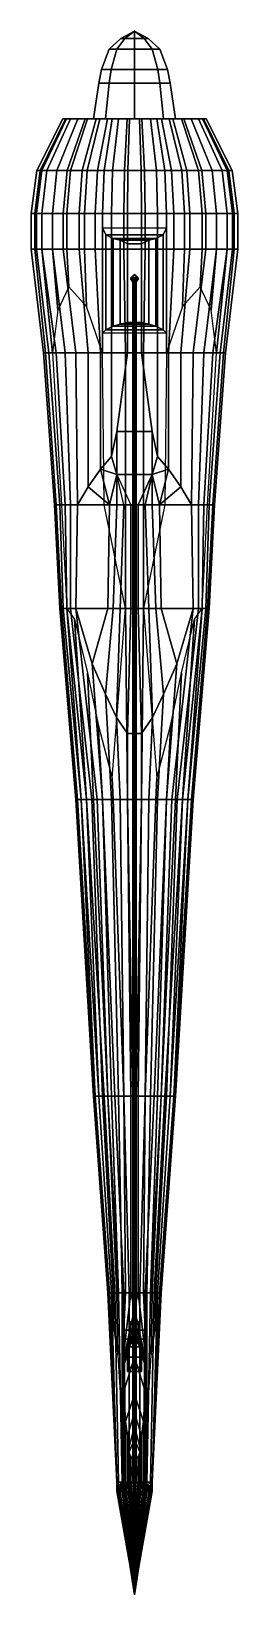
# Model space of a CAD drawing. Extents: x -0.58 to 0.58, y -4.4 to 4.35.
import ezdxf

# ---------------------------------------------------------------- set-up
doc = ezdxf.new("R2010")
doc.units = 0
doc.layers.get('0').update_dxf_attribs({"linetype": 'CONTINUOUS'})

msp = doc.modelspace()

# ---------------------------------------------------------------- linework, layer by layer
for points in [[(-0.0765, 4.31), (-0.1414, 4.25), (-0.1, 4.25, 0.1), (-0.0541, 4.31, 0.0541)], [(-0.0541, 4.31, -0.0541), (-0.1, 4.25, -0.1), (-0.1414, 4.25), (-0.0765, 4.31)], [(-0.0541, 4.31, 0.0541), (-0.1, 4.25, 0.1), (0, 4.25, 0.1414), (0, 4.31, 0.0765)], [(0, 4.31, -0.0765), (0, 4.25, -0.1414), (-0.1, 4.25, -0.1), (-0.0541, 4.31, -0.0541)], [(0, 4.35), (-0.0765, 4.31), (-0.0541, 4.31, 0.0541), (0, 4.35)], [(0, 4.35), (-0.0541, 4.31, -0.0541), (-0.0765, 4.31), (0, 4.35)], [(0, 4.35), (-0.0541, 4.31, 0.0541), (0, 4.31, 0.0765), (0, 4.35)], [(0, 4.35), (0, 4.31, -0.0765), (-0.0541, 4.31, -0.0541), (0, 4.35)], [(0, 4.35), (0, 4.31, 0.0765), (0.0541, 4.31, 0.0541), (0, 4.35)], [(0, 4.35), (0.0541, 4.31, 0.0541), (0.0765, 4.31), (0, 4.35)], [(0, 4.35), (0.0765, 4.31), (0.0541, 4.31, -0.0541), (0, 4.35)], [(0, 4.35), (0.0541, 4.31, -0.0541), (0, 4.31, -0.0765), (0, 4.35)], [(0, 4.31, 0.0765), (0, 4.25, 0.1414), (0.1, 4.25, 0.1), (0.0541, 4.31, 0.0541)], [(0.0541, 4.31, -0.0541), (0.1, 4.25, -0.1), (0, 4.25, -0.1414), (0, 4.31, -0.0765)], [(0.0541, 4.31, 0.0541), (0.1, 4.25, 0.1), (0.1414, 4.25), (0.0765, 4.31)], [(0.0765, 4.31), (0.1414, 4.25), (0.1, 4.25, -0.1), (0.0541, 4.31, -0.0541)], [(-0.1414, 4.25), (-0.1848, 4.1365), (-0.1307, 4.1365, 0.1307), (-0.1, 4.25, 0.1)], [(-0.1, 4.25, -0.1), (-0.1307, 4.1365, -0.1307), (-0.1848, 4.1365), (-0.1414, 4.25)], [(-0.1, 4.25, 0.1), (-0.1307, 4.1365, 0.1307), (0, 4.1365, 0.1848), (0, 4.25, 0.1414)], [(0, 4.25, -0.1414), (0, 4.1365, -0.1848), (-0.1307, 4.1365, -0.1307), (-0.1, 4.25, -0.1)], [(0, 4.25, 0.1414), (0, 4.1365, 0.1848), (0.1307, 4.1365, 0.1307), (0.1, 4.25, 0.1)], [(0.1, 4.25, -0.1), (0.1307, 4.1365, -0.1307), (0, 4.1365, -0.1848), (0, 4.25, -0.1414)], [(0.1, 4.25, 0.1), (0.1307, 4.1365, 0.1307), (0.1848, 4.1365), (0.1414, 4.25)], [(0.1414, 4.25), (0.1848, 4.1365), (0.1307, 4.1365, -0.1307), (0.1, 4.25, -0.1)], [(-0.1848, 4.1365), (-0.2, 4.06), (-0.1414, 4.06, 0.1414), (-0.1307, 4.1365, 0.1307)], [(-0.1307, 4.1365, -0.1307), (-0.1414, 4.06, -0.1414), (-0.2, 4.06), (-0.1848, 4.1365)], [(-0.1307, 4.1365, 0.1307), (-0.1414, 4.06, 0.1414), (0, 4.06, 0.2), (0, 4.1365, 0.1848)], [(0, 4.1365, -0.1848), (0, 4.06, -0.2), (-0.1414, 4.06, -0.1414), (-0.1307, 4.1365, -0.1307)], [(0, 4.1365, 0.1848), (0, 4.06, 0.2), (0.1414, 4.06, 0.1414), (0.1307, 4.1365, 0.1307)], [(0.1307, 4.1365, -0.1307), (0.1414, 4.06, -0.1414), (0, 4.06, -0.2), (0, 4.1365, -0.1848)], [(0.1307, 4.1365, 0.1307), (0.1414, 4.06, 0.1414), (0.2, 4.06), (0.1848, 4.1365)], [(0.1848, 4.1365), (0.2, 4.06), (0.1414, 4.06, -0.1414), (0.1307, 4.1365, -0.1307)], [(-0.1626, 3.86, -0.1626), (-0.23, 3.86), (-0.2, 4.06), (-0.1414, 4.06, -0.1414)], [(-0.23, 3.86), (-0.1626, 3.86, 0.1626), (-0.1414, 4.06, 0.1414), (-0.2, 4.06)], [(0, 3.86, -0.23), (-0.1626, 3.86, -0.1626), (-0.1414, 4.06, -0.1414), (0, 4.06, -0.2)], [(-0.1626, 3.86, 0.1626), (0, 3.86, 0.23), (0, 4.06, 0.2), (-0.1414, 4.06, 0.1414)], [(0.1626, 3.86, -0.1626), (0, 3.86, -0.23), (0, 4.06, -0.2), (0.1414, 4.06, -0.1414)], [(0, 3.86, 0.23), (0.1626, 3.86, 0.1626), (0.1414, 4.06, 0.1414), (0, 4.06, 0.2)], [(0.23, 3.86), (0.1626, 3.86, -0.1626), (0.1414, 4.06, -0.1414), (0.2, 4.06)], [(0.1626, 3.86, 0.1626), (0.23, 3.86), (0.2, 4.06), (0.1414, 4.06, 0.1414)], [(-0.3809, 3.86, 0.1508), (-0.4016, 3.86, 0.04), (-0.5487, 3.57, 0.04), (-0.5203, 3.57, 0.1914)], [(-0.4016, 3.86, 0.04), (-0.4016, 3.86, -0.0431), (-0.5487, 3.57, -0.0735), (-0.5487, 3.57, 0.04)], [(-0.4016, 3.86, -0.0431), (-0.3878, 3.86, -0.1054), (-0.5298, 3.57, -0.1587), (-0.5487, 3.57, -0.0735)], [(-0.3878, 3.86, -0.1054), (-0.3601, 3.86, -0.1954), (-0.4919, 3.57, -0.2816), (-0.5298, 3.57, -0.1587)], [(-0.3601, 3.86, 0.22), (-0.3809, 3.86, 0.1508), (-0.5203, 3.57, 0.1914), (-0.4919, 3.57, 0.286)], [(-0.3601, 3.86, -0.1954), (-0.3185, 3.86, -0.2716), (-0.4352, 3.57, -0.3857), (-0.4919, 3.57, -0.2816)], [(-0.3185, 3.86, 0.2893), (-0.3601, 3.86, 0.22), (-0.4919, 3.57, 0.286), (-0.4352, 3.57, 0.3806)], [(-0.3185, 3.86, -0.2716), (-0.2631, 3.86, -0.3339), (-0.3595, 3.57, -0.4708), (-0.4352, 3.57, -0.3857)], [(-0.277, 3.86, 0.3447), (-0.3185, 3.86, 0.2893), (-0.4352, 3.57, 0.3806), (-0.3784, 3.57, 0.4562)], [(-0.4016, 3.86, -0.0431), (0.4016, 3.86, -0.0431), (0.3878, 3.86, -0.1054), (-0.3878, 3.86, -0.1054)], [(-0.4016, 3.86, 0.04), (0.4016, 3.86, 0.04), (0.4016, 3.86, -0.0431), (-0.4016, 3.86, -0.0431)], [(-0.3809, 3.86, 0.1508), (0.3809, 3.86, 0.1508), (0.4016, 3.86, 0.04), (-0.4016, 3.86, 0.04)], [(-0.3878, 3.86, -0.1054), (0.3878, 3.86, -0.1054), (0.3601, 3.86, -0.1954), (-0.3601, 3.86, -0.1954)], [(-0.3601, 3.86, 0.22), (0.3601, 3.86, 0.22), (0.3809, 3.86, 0.1508), (-0.3809, 3.86, 0.1508)], [(-0.2147, 3.86, 0.4001), (-0.277, 3.86, 0.3447), (-0.3784, 3.57, 0.4562), (-0.2933, 3.57, 0.5319)], [(-0.3601, 3.86, -0.1954), (0.3601, 3.86, -0.1954), (0.3185, 3.86, -0.2716), (-0.3185, 3.86, -0.2716)], [(-0.3185, 3.86, 0.2893), (0.3185, 3.86, 0.2893), (0.3601, 3.86, 0.22), (-0.3601, 3.86, 0.22)], [(-0.2631, 3.86, -0.3339), (-0.1939, 3.86, -0.3893), (-0.2649, 3.57, -0.5465), (-0.3595, 3.57, -0.4708)], [(-0.3185, 3.86, -0.2716), (0.3185, 3.86, -0.2716), (0.2631, 3.86, -0.3339), (-0.2631, 3.86, -0.3339)], [(-0.277, 3.86, 0.3447), (0.277, 3.86, 0.3447), (0.3185, 3.86, 0.2893), (-0.3185, 3.86, 0.2893)], [(-0.1523, 3.86, 0.4347), (-0.2147, 3.86, 0.4001), (-0.2933, 3.57, 0.5319), (-0.2081, 3.57, 0.5792)], [(-0.2147, 3.86, 0.4001), (0.2147, 3.86, 0.4001), (0.277, 3.86, 0.3447), (-0.277, 3.86, 0.3447)], [(-0.1939, 3.86, -0.3893), (-0.1246, 3.86, -0.424), (-0.1703, 3.57, -0.5938), (-0.2649, 3.57, -0.5465)], [(-0.2631, 3.86, -0.3339), (0.2631, 3.86, -0.3339), (0.1939, 3.86, -0.3893), (-0.1939, 3.86, -0.3893)], [(-0.1523, 3.86, 0.4347), (0.1523, 3.86, 0.4347), (0.2147, 3.86, 0.4001), (-0.2147, 3.86, 0.4001)], [(-0.09, 3.86, 0.4555), (-0.1523, 3.86, 0.4347), (-0.2081, 3.57, 0.5792), (-0.123, 3.57, 0.6076)], [(-0.1939, 3.86, -0.3893), (0.1939, 3.86, -0.3893), (0.1246, 3.86, -0.424), (-0.1246, 3.86, -0.424)], [(-0.0568, 3.57, -0.6033), (-0.1703, 3.57, -0.5938), (-0.1246, 3.86, -0.424), (-0.0415, 3.86, -0.4309)], [(-0.09, 3.86, 0.4555), (0.09, 3.86, 0.4555), (0.1523, 3.86, 0.4347), (-0.1523, 3.86, 0.4347)], [(-0.1246, 3.86, -0.424), (0.1246, 3.86, -0.424), (0.0415, 3.86, -0.4309), (-0.0415, 3.86, -0.4309)], [(-0.0277, 3.86, 0.4693), (-0.09, 3.86, 0.4555), (-0.123, 3.57, 0.6076), (-0.0378, 3.57, 0.6265)], [(-0.0277, 3.86, 0.4693), (0.0277, 3.86, 0.4693), (0.09, 3.86, 0.4555), (-0.09, 3.86, 0.4555)], [(-0.0415, 3.86, -0.4309), (0.0415, 3.86, -0.4309), (0.0568, 3.57, -0.6033), (-0.0568, 3.57, -0.6033)], [(-0.0378, 3.57, 0.6265), (0.0378, 3.57, 0.6265), (0.0277, 3.86, 0.4693), (-0.0277, 3.86, 0.4693)], [(0.0378, 3.57, 0.6265), (0.123, 3.57, 0.6076), (0.09, 3.86, 0.4555), (0.0277, 3.86, 0.4693)], [(0.0415, 3.86, -0.4309), (0.1246, 3.86, -0.424), (0.1703, 3.57, -0.5938), (0.0568, 3.57, -0.6033)], [(0.123, 3.57, 0.6076), (0.2081, 3.57, 0.5792), (0.1523, 3.86, 0.4347), (0.09, 3.86, 0.4555)], [(0.2649, 3.57, -0.5465), (0.1703, 3.57, -0.5938), (0.1246, 3.86, -0.424), (0.1939, 3.86, -0.3893)], [(0.2081, 3.57, 0.5792), (0.2933, 3.57, 0.5319), (0.2147, 3.86, 0.4001), (0.1523, 3.86, 0.4347)], [(0.3595, 3.57, -0.4708), (0.2649, 3.57, -0.5465), (0.1939, 3.86, -0.3893), (0.2631, 3.86, -0.3339)], [(0.2933, 3.57, 0.5319), (0.3784, 3.57, 0.4562), (0.277, 3.86, 0.3447), (0.2147, 3.86, 0.4001)], [(0.4352, 3.57, -0.3857), (0.3595, 3.57, -0.4708), (0.2631, 3.86, -0.3339), (0.3185, 3.86, -0.2716)], [(0.3784, 3.57, 0.4562), (0.4352, 3.57, 0.3806), (0.3185, 3.86, 0.2893), (0.277, 3.86, 0.3447)], [(0.4919, 3.57, -0.2816), (0.4352, 3.57, -0.3857), (0.3185, 3.86, -0.2716), (0.3601, 3.86, -0.1954)], [(0.4352, 3.57, 0.3806), (0.4919, 3.57, 0.286), (0.3601, 3.86, 0.22), (0.3185, 3.86, 0.2893)], [(0.5298, 3.57, -0.1587), (0.4919, 3.57, -0.2816), (0.3601, 3.86, -0.1954), (0.3878, 3.86, -0.1054)], [(0.4919, 3.57, 0.286), (0.5203, 3.57, 0.1914), (0.3809, 3.86, 0.1508), (0.3601, 3.86, 0.22)], [(0.5203, 3.57, 0.1914), (0.5487, 3.57, 0.04), (0.4016, 3.86, 0.04), (0.3809, 3.86, 0.1508)], [(0.5487, 3.57, -0.0735), (0.5298, 3.57, -0.1587), (0.3878, 3.86, -0.1054), (0.4016, 3.86, -0.0431)], [(0.5487, 3.57, 0.04), (0.5487, 3.57, -0.0735), (0.4016, 3.86, -0.0431), (0.4016, 3.86, 0.04)], [(-0.5203, 3.57, 0.1914), (-0.5487, 3.57, 0.04), (-0.58, 3.33, 0.04), (-0.55, 3.33, 0.2)], [(-0.5487, 3.57, 0.04), (-0.5487, 3.57, -0.0735), (-0.58, 3.33, -0.08), (-0.58, 3.33, 0.04)], [(-0.5487, 3.57, -0.0735), (-0.5298, 3.57, -0.1587), (-0.56, 3.33, -0.17), (-0.58, 3.33, -0.08)], [(-0.5298, 3.57, -0.1587), (-0.4919, 3.57, -0.2816), (-0.52, 3.33, -0.3), (-0.56, 3.33, -0.17)], [(-0.4919, 3.57, 0.286), (-0.5203, 3.57, 0.1914), (-0.55, 3.33, 0.2), (-0.52, 3.33, 0.3)], [(-0.4919, 3.57, -0.2816), (-0.4352, 3.57, -0.3857), (-0.46, 3.33, -0.41), (-0.52, 3.33, -0.3)], [(-0.4352, 3.57, 0.3806), (-0.4919, 3.57, 0.286), (-0.52, 3.33, 0.3), (-0.46, 3.33, 0.4)], [(-0.4352, 3.57, -0.3857), (-0.3595, 3.57, -0.4708), (-0.38, 3.33, -0.5), (-0.46, 3.33, -0.41)], [(-0.3784, 3.57, 0.4562), (-0.4352, 3.57, 0.3806), (-0.46, 3.33, 0.4), (-0.4, 3.33, 0.48)], [(-0.2933, 3.57, 0.5319), (-0.3784, 3.57, 0.4562), (-0.4, 3.33, 0.48), (-0.31, 3.33, 0.56)], [(-0.3595, 3.57, -0.4708), (-0.2649, 3.57, -0.5465), (-0.28, 3.33, -0.58), (-0.38, 3.33, -0.5)], [(-0.2081, 3.57, 0.5792), (-0.2933, 3.57, 0.5319), (-0.31, 3.33, 0.56), (-0.22, 3.33, 0.61)], [(-0.2649, 3.57, -0.5465), (-0.1703, 3.57, -0.5938), (-0.18, 3.33, -0.63), (-0.28, 3.33, -0.58)], [(-0.123, 3.57, 0.6076), (-0.2081, 3.57, 0.5792), (-0.22, 3.33, 0.61), (-0.13, 3.33, 0.64)], [(-0.06, 3.33, -0.64), (-0.18, 3.33, -0.63), (-0.1703, 3.57, -0.5938), (-0.0568, 3.57, -0.6033)], [(-0.0378, 3.57, 0.6265), (-0.123, 3.57, 0.6076), (-0.13, 3.33, 0.64), (-0.04, 3.33, 0.66)], [(0.06, 3.33, -0.64), (-0.06, 3.33, -0.64), (-0.0568, 3.57, -0.6033), (0.0568, 3.57, -0.6033)], [(0.0378, 3.57, 0.6265), (-0.0378, 3.57, 0.6265), (-0.04, 3.33, 0.66), (0.04, 3.33, 0.66)], [(0.04, 3.33, 0.66), (0.13, 3.33, 0.64), (0.123, 3.57, 0.6076), (0.0378, 3.57, 0.6265)], [(0.0568, 3.57, -0.6033), (0.1703, 3.57, -0.5938), (0.18, 3.33, -0.63), (0.06, 3.33, -0.64)], [(0.13, 3.33, 0.64), (0.22, 3.33, 0.61), (0.2081, 3.57, 0.5792), (0.123, 3.57, 0.6076)], [(0.28, 3.33, -0.58), (0.18, 3.33, -0.63), (0.1703, 3.57, -0.5938), (0.2649, 3.57, -0.5465)], [(0.22, 3.33, 0.61), (0.31, 3.33, 0.56), (0.2933, 3.57, 0.5319), (0.2081, 3.57, 0.5792)], [(0.38, 3.33, -0.5), (0.28, 3.33, -0.58), (0.2649, 3.57, -0.5465), (0.3595, 3.57, -0.4708)], [(0.31, 3.33, 0.56), (0.4, 3.33, 0.48), (0.3784, 3.57, 0.4562), (0.2933, 3.57, 0.5319)], [(0.46, 3.33, -0.41), (0.38, 3.33, -0.5), (0.3595, 3.57, -0.4708), (0.4352, 3.57, -0.3857)], [(0.4, 3.33, 0.48), (0.46, 3.33, 0.4), (0.4352, 3.57, 0.3806), (0.3784, 3.57, 0.4562)], [(0.52, 3.33, -0.3), (0.46, 3.33, -0.41), (0.4352, 3.57, -0.3857), (0.4919, 3.57, -0.2816)], [(0.46, 3.33, 0.4), (0.52, 3.33, 0.3), (0.4919, 3.57, 0.286), (0.4352, 3.57, 0.3806)], [(0.56, 3.33, -0.17), (0.52, 3.33, -0.3), (0.4919, 3.57, -0.2816), (0.5298, 3.57, -0.1587)], [(0.52, 3.33, 0.3), (0.55, 3.33, 0.2), (0.5203, 3.57, 0.1914), (0.4919, 3.57, 0.286)], [(0.55, 3.33, 0.2), (0.58, 3.33, 0.04), (0.5487, 3.57, 0.04), (0.5203, 3.57, 0.1914)], [(0.58, 3.33, -0.08), (0.56, 3.33, -0.17), (0.5298, 3.57, -0.1587), (0.5487, 3.57, -0.0735)], [(0.58, 3.33, 0.04), (0.58, 3.33, -0.08), (0.5487, 3.57, -0.0735), (0.5487, 3.57, 0.04)], [(-0.55, 3.33, 0.2), (-0.58, 3.33, 0.04), (-0.58, 3.13, 0.04), (-0.55, 3.13, 0.2)], [(-0.58, 3.33, 0.04), (-0.58, 3.33, -0.08), (-0.58, 3.13, -0.08), (-0.58, 3.13, 0.04)], [(-0.58, 3.33, -0.08), (-0.56, 3.33, -0.17), (-0.56, 3.13, -0.17), (-0.58, 3.13, -0.08)], [(-0.56, 3.33, -0.17), (-0.52, 3.33, -0.3), (-0.52, 3.13, -0.3), (-0.56, 3.13, -0.17)], [(-0.52, 3.33, 0.3), (-0.55, 3.33, 0.2), (-0.55, 3.13, 0.2), (-0.52, 3.13, 0.3)], [(-0.52, 3.33, -0.3), (-0.46, 3.33, -0.41), (-0.46, 3.13, -0.41), (-0.52, 3.13, -0.3)], [(-0.46, 3.33, 0.4), (-0.52, 3.33, 0.3), (-0.52, 3.13, 0.3), (-0.46, 3.13, 0.4)], [(-0.46, 3.33, -0.41), (-0.38, 3.33, -0.5), (-0.38, 3.13, -0.5), (-0.46, 3.13, -0.41)], [(-0.4, 3.33, 0.48), (-0.46, 3.33, 0.4), (-0.46, 3.13, 0.4), (-0.4, 3.13, 0.48)], [(-0.31, 3.33, 0.56), (-0.4, 3.33, 0.48), (-0.4, 3.13, 0.48), (-0.31, 3.13, 0.56)], [(-0.38, 3.33, -0.5), (-0.28, 3.33, -0.58), (-0.28, 3.13, -0.58), (-0.38, 3.13, -0.5)], [(-0.22, 3.33, 0.61), (-0.31, 3.33, 0.56), (-0.31, 3.13, 0.56), (-0.22, 3.13, 0.61)], [(-0.28, 3.33, -0.58), (-0.18, 3.33, -0.63), (-0.18, 3.13, -0.63), (-0.28, 3.13, -0.58)], [(-0.13, 3.33, 0.64), (-0.22, 3.33, 0.61), (-0.22, 3.13, 0.61), (-0.13, 3.13, 0.64)], [(-0.06, 3.13, -0.64), (-0.18, 3.13, -0.63), (-0.18, 3.33, -0.63), (-0.06, 3.33, -0.64)], [(-0.04, 3.33, 0.66), (-0.13, 3.33, 0.64), (-0.13, 3.13, 0.64), (-0.04, 3.13, 0.66)], [(-0.06, 3.33, -0.64), (0.06, 3.33, -0.64), (0.06, 3.13, -0.64), (-0.06, 3.13, -0.64)], [(-0.04, 3.13, 0.66), (0.04, 3.13, 0.66), (0.04, 3.33, 0.66), (-0.04, 3.33, 0.66)], [(0.04, 3.13, 0.66), (0.13, 3.13, 0.64), (0.13, 3.33, 0.64), (0.04, 3.33, 0.66)], [(0.06, 3.33, -0.64), (0.18, 3.33, -0.63), (0.18, 3.13, -0.63), (0.06, 3.13, -0.64)], [(0.13, 3.13, 0.64), (0.22, 3.13, 0.61), (0.22, 3.33, 0.61), (0.13, 3.33, 0.64)], [(0.28, 3.13, -0.58), (0.18, 3.13, -0.63), (0.18, 3.33, -0.63), (0.28, 3.33, -0.58)], [(0.22, 3.13, 0.61), (0.31, 3.13, 0.56), (0.31, 3.33, 0.56), (0.22, 3.33, 0.61)], [(0.38, 3.13, -0.5), (0.28, 3.13, -0.58), (0.28, 3.33, -0.58), (0.38, 3.33, -0.5)], [(0.31, 3.13, 0.56), (0.4, 3.13, 0.48), (0.4, 3.33, 0.48), (0.31, 3.33, 0.56)], [(0.46, 3.13, -0.41), (0.38, 3.13, -0.5), (0.38, 3.33, -0.5), (0.46, 3.33, -0.41)], [(0.4, 3.13, 0.48), (0.46, 3.13, 0.4), (0.46, 3.33, 0.4), (0.4, 3.33, 0.48)], [(0.52, 3.13, -0.3), (0.46, 3.13, -0.41), (0.46, 3.33, -0.41), (0.52, 3.33, -0.3)], [(0.46, 3.13, 0.4), (0.52, 3.13, 0.3), (0.52, 3.33, 0.3), (0.46, 3.33, 0.4)], [(0.56, 3.13, -0.17), (0.52, 3.13, -0.3), (0.52, 3.33, -0.3), (0.56, 3.33, -0.17)], [(0.52, 3.13, 0.3), (0.55, 3.13, 0.2), (0.55, 3.33, 0.2), (0.52, 3.33, 0.3)], [(0.55, 3.13, 0.2), (0.58, 3.13, 0.04), (0.58, 3.33, 0.04), (0.55, 3.33, 0.2)], [(0.58, 3.13, -0.08), (0.56, 3.13, -0.17), (0.56, 3.33, -0.17), (0.58, 3.33, -0.08)], [(0.58, 3.13, 0.04), (0.58, 3.13, -0.08), (0.58, 3.33, -0.08), (0.58, 3.33, 0.04)], [(-0.16, 3.13, -0.65), (-0.18, 3.13, -0.58), (-0.18, 3.25, -0.58), (-0.16, 3.21, -0.65)], [(-0.16, 3.21, -0.65), (-0.18, 3.25, -0.58), (0.18, 3.25, -0.58), (0.16, 3.21, -0.65)], [(0.16, 3.21, -0.65), (0.18, 3.25, -0.58), (0.18, 3.13, -0.58), (0.16, 3.13, -0.65)], [(-0.12, 3.13, -0.69), (-0.16, 3.13, -0.65), (-0.16, 3.21, -0.65), (-0.12, 3.19, -0.69)], [(-0.12, 3.19, -0.69), (-0.16, 3.21, -0.65), (0.16, 3.21, -0.65), (0.12, 3.19, -0.69)], [(-0.08, 3.13, -0.71), (-0.12, 3.13, -0.69), (-0.12, 3.19, -0.69), (-0.08, 3.18, -0.71)], [(-0.08, 3.18, -0.71), (-0.12, 3.19, -0.69), (0.12, 3.19, -0.69), (0.08, 3.18, -0.71)], [(-0.04, 3.13, -0.72), (-0.08, 3.13, -0.71), (-0.08, 3.18, -0.71), (-0.04, 3.16, -0.72)], [(-0.04, 3.16, -0.72), (-0.08, 3.18, -0.71), (0.08, 3.18, -0.71), (0.04, 3.16, -0.72)], [(0.04, 3.13, -0.72), (-0.04, 3.13, -0.72), (-0.04, 3.16, -0.72), (0.04, 3.16, -0.72)], [(0.04, 3.16, -0.72), (0.08, 3.18, -0.71), (0.08, 3.13, -0.71), (0.04, 3.13, -0.72)], [(0.08, 3.18, -0.71), (0.12, 3.19, -0.69), (0.12, 3.13, -0.69), (0.08, 3.13, -0.71)], [(0.12, 3.19, -0.69), (0.16, 3.21, -0.65), (0.16, 3.13, -0.65), (0.12, 3.13, -0.69)], [(-0.55, 3.13, 0.2), (-0.58, 3.13, 0.04), (-0.51, 2.55, 0.13), (-0.48, 2.55, 0.26)], [(-0.58, 3.13, -0.08), (-0.56, 3.13, -0.17), (-0.5, 2.55, -0.11), (-0.51, 2.55, -0.04)], [(-0.58, 3.13, 0.04), (-0.58, 3.13, -0.08), (-0.51, 2.55, -0.04), (-0.51, 2.55, 0.13)], [(-0.56, 3.13, -0.17), (-0.52, 3.13, -0.3), (-0.46, 2.55, -0.24), (-0.5, 2.55, -0.11)], [(-0.52, 3.13, 0.3), (-0.55, 3.13, 0.2), (-0.48, 2.55, 0.26), (-0.44, 2.55, 0.36)], [(-0.46, 3.13, 0.4), (-0.52, 3.13, 0.3), (-0.44, 2.55, 0.36), (-0.39, 2.55, 0.46)], [(-0.52, 3.13, -0.3), (-0.46, 3.13, -0.41), (-0.4307, 2.79, -0.3748), (-0.46, 2.55, -0.24)], [(-0.4, 3.13, 0.48), (-0.46, 3.13, 0.4), (-0.39, 2.55, 0.46), (-0.33, 2.55, 0.54)], [(-0.46, 3.13, -0.41), (-0.38, 3.13, -0.5), (-0.3691, 2.92, -0.4783), (-0.4307, 2.79, -0.3748)], [(-0.31, 3.13, 0.56), (-0.4, 3.13, 0.48), (-0.33, 2.55, 0.54), (-0.26, 2.55, 0.6)], [(-0.38, 3.13, -0.5), (-0.28, 3.13, -0.58), (-0.269, 2.81, -0.5469), (-0.3691, 2.92, -0.4783)], [(-0.22, 3.13, 0.61), (-0.31, 3.13, 0.56), (-0.26, 2.55, 0.6), (-0.19, 2.55, 0.64)], [(-0.28, 3.13, -0.58), (-0.18, 3.13, -0.63), (-0.18, 2.55, -0.57), (-0.269, 2.81, -0.5469)], [(-0.13, 3.13, 0.64), (-0.22, 3.13, 0.61), (-0.19, 2.55, 0.64), (-0.13, 2.55, 0.66)], [(-0.16, 2.68, -0.65), (-0.18, 2.66, -0.5314), (-0.18, 3.13, -0.58), (-0.16, 3.13, -0.65)], [(-0.05, 2.55, -0.61), (-0.18, 2.55, -0.57), (-0.18, 3.13, -0.63), (-0.06, 3.13, -0.64)], [(-0.12, 2.7, -0.68), (-0.16, 2.68, -0.65), (-0.16, 3.13, -0.65), (-0.12, 3.13, -0.69)], [(-0.04, 3.13, 0.66), (-0.13, 3.13, 0.64), (-0.13, 2.55, 0.66), (-0.04, 2.55, 0.68)], [(-0.08, 2.71, -0.7), (-0.12, 2.7, -0.68), (-0.12, 3.13, -0.69), (-0.08, 3.13, -0.71)], [(-0.04, 2.72, -0.71), (-0.08, 2.71, -0.7), (-0.08, 3.13, -0.71), (-0.04, 3.13, -0.72)], [(0.05, 2.55, -0.61), (-0.05, 2.55, -0.61), (-0.06, 3.13, -0.64), (0.06, 3.13, -0.64)], [(0.04, 2.72, -0.71), (-0.04, 2.72, -0.71), (-0.04, 3.13, -0.72), (0.04, 3.13, -0.72)], [(0.04, 3.13, 0.66), (-0.04, 3.13, 0.66), (-0.04, 2.55, 0.68), (0.04, 2.55, 0.68)], [(0.04, 3.13, -0.72), (0.08, 3.13, -0.71), (0.08, 2.71, -0.7), (0.04, 2.72, -0.71)], [(0.04, 2.55, 0.68), (0.13, 2.55, 0.66), (0.13, 3.13, 0.64), (0.04, 3.13, 0.66)], [(0.06, 3.13, -0.64), (0.18, 3.13, -0.63), (0.18, 2.55, -0.57), (0.05, 2.55, -0.61)], [(0.08, 3.13, -0.71), (0.12, 3.13, -0.69), (0.12, 2.7, -0.68), (0.08, 2.71, -0.7)], [(0.12, 3.13, -0.69), (0.16, 3.13, -0.65), (0.16, 2.68, -0.65), (0.12, 2.7, -0.68)], [(0.13, 2.55, 0.66), (0.19, 2.55, 0.64), (0.22, 3.13, 0.61), (0.13, 3.13, 0.64)], [(0.16, 3.13, -0.65), (0.18, 3.13, -0.58), (0.18, 2.66, -0.5314), (0.16, 2.68, -0.65)], [(0.269, 2.81, -0.5469), (0.18, 2.55, -0.57), (0.18, 3.13, -0.63), (0.28, 3.13, -0.58)], [(0.19, 2.55, 0.64), (0.26, 2.55, 0.6), (0.31, 3.13, 0.56), (0.22, 3.13, 0.61)], [(0.26, 2.55, 0.6), (0.33, 2.55, 0.54), (0.4, 3.13, 0.48), (0.31, 3.13, 0.56)], [(0.3691, 2.92, -0.4783), (0.269, 2.81, -0.5469), (0.28, 3.13, -0.58), (0.38, 3.13, -0.5)], [(0.33, 2.55, 0.54), (0.39, 2.55, 0.46), (0.46, 3.13, 0.4), (0.4, 3.13, 0.48)], [(0.4307, 2.79, -0.3748), (0.3691, 2.92, -0.4783), (0.38, 3.13, -0.5), (0.46, 3.13, -0.41)], [(0.39, 2.55, 0.46), (0.44, 2.55, 0.36), (0.52, 3.13, 0.3), (0.46, 3.13, 0.4)], [(0.46, 2.55, -0.24), (0.4307, 2.79, -0.3748), (0.46, 3.13, -0.41), (0.52, 3.13, -0.3)], [(0.44, 2.55, 0.36), (0.48, 2.55, 0.26), (0.55, 3.13, 0.2), (0.52, 3.13, 0.3)], [(0.5, 2.55, -0.11), (0.46, 2.55, -0.24), (0.52, 3.13, -0.3), (0.56, 3.13, -0.17)], [(0.48, 2.55, 0.26), (0.51, 2.55, 0.13), (0.58, 3.13, 0.04), (0.55, 3.13, 0.2)], [(0.51, 2.55, -0.04), (0.5, 2.55, -0.11), (0.56, 3.13, -0.17), (0.58, 3.13, -0.08)], [(0.51, 2.55, 0.13), (0.51, 2.55, -0.04), (0.58, 3.13, -0.08), (0.58, 3.13, 0.04)], [(0, 2.99, 0.66), (-0.02, 2.96, 0.66), (-0.02, 2.97, 1.26), (0, 2.99, 1.26)], [(0, 2.99, 1.26), (-0.02, 2.97, 1.26), (0, 2.95, 1.26), (0.02, 2.97, 1.26)], [(0.02, 2.96, 0.66), (0, 2.99, 0.66), (0, 2.99, 1.26), (0.02, 2.97, 1.26)], [(-0.02, 2.96, 0.66), (0, 2.93, 0.66), (0, 2.95, 1.26), (-0.02, 2.97, 1.26)], [(0, 2.97, 1.26), (-0.01, 2.97, 1.25), (-0.01, -3.76, 1.52), (0, -3.76, 1.53)], [(-0.01, 2.97, 1.25), (0, 2.97, 1.24), (0, -3.76, 1.51), (-0.01, -3.76, 1.52)], [(0, 2.93, 0.66), (0.02, 2.96, 0.66), (0.02, 2.97, 1.26), (0, 2.95, 1.26)], [(0.01, 2.97, 1.25), (0, 2.97, 1.26), (0, -3.76, 1.53), (0.01, -3.76, 1.52)], [(0, 2.97, 1.24), (0.01, 2.97, 1.25), (0.01, -3.76, 1.52), (0, -3.76, 1.51)], [(0.04, 2.72, -0.71), (0.08, 2.71, -0.7), (-0.08, 2.71, -0.7), (-0.04, 2.72, -0.71)], [(0.16, 2.68, -0.65), (0.18, 2.66, -0.5314), (-0.18, 2.66, -0.5314), (-0.16, 2.68, -0.65)], [(0.12, 2.7, -0.68), (0.16, 2.68, -0.65), (-0.16, 2.68, -0.65), (-0.12, 2.7, -0.68)], [(0.08, 2.71, -0.7), (0.12, 2.7, -0.68), (-0.12, 2.7, -0.68), (-0.08, 2.71, -0.7)], [(-0.48, 2.55, 0.26), (-0.51, 2.55, 0.13), (-0.45, 1.7, 0.05), (-0.42, 1.7, 0.26)], [(-0.51, 2.55, -0.04), (-0.5, 2.55, -0.11), (-0.44, 1.7, -0.11), (-0.45, 1.7, -0.04)], [(-0.51, 2.55, 0.13), (-0.51, 2.55, -0.04), (-0.45, 1.7, -0.04), (-0.45, 1.7, 0.05)], [(-0.5, 2.55, -0.11), (-0.46, 2.55, -0.24), (-0.41, 1.7, -0.24), (-0.44, 1.7, -0.11)], [(-0.44, 2.55, 0.36), (-0.48, 2.55, 0.26), (-0.42, 1.7, 0.26), (-0.39, 1.7, 0.36)], [(-0.39, 2.55, 0.46), (-0.44, 2.55, 0.36), (-0.39, 1.7, 0.36), (-0.36, 1.7, 0.46)], [(-0.33, 2.55, 0.54), (-0.39, 2.55, 0.46), (-0.36, 1.7, 0.46), (-0.32, 1.7, 0.54)], [(-0.26, 2.55, 0.6), (-0.33, 2.55, 0.54), (-0.32, 1.7, 0.54), (-0.26, 1.8, 0.6)], [(-0.19, 2.55, 0.64), (-0.26, 2.55, 0.6), (-0.26, 1.8, 0.6), (-0.19, 1.9, 0.64)], [(-0.13, 2.55, 0.66), (-0.19, 2.55, 0.64), (-0.19, 1.9, 0.64), (-0.13, 1.97, 0.66)], [(-0.05, 1.7, -0.61), (-0.17, 1.7, -0.57), (-0.18, 2.55, -0.57), (-0.05, 2.55, -0.61)], [(-0.04, 2.55, 0.68), (-0.13, 2.55, 0.66), (-0.13, 1.97, 0.66), (-0.1, 2.11, 0.69)], [(0.04, 2.55, 0.68), (-0.04, 2.55, 0.68), (-0.1, 2.11, 0.69), (0.1, 2.11, 0.69)], [(0.05, 1.7, -0.61), (-0.05, 1.7, -0.61), (-0.05, 2.55, -0.61), (0.05, 2.55, -0.61)], [(0.1, 2.11, 0.69), (0.13, 1.97, 0.66), (0.13, 2.55, 0.66), (0.04, 2.55, 0.68)], [(0.05, 2.55, -0.61), (0.18, 2.55, -0.57), (0.17, 1.7, -0.57), (0.05, 1.7, -0.61)], [(0.13, 1.97, 0.66), (0.19, 1.9, 0.64), (0.19, 2.55, 0.64), (0.13, 2.55, 0.66)], [(0.19, 1.9, 0.64), (0.26, 1.8, 0.6), (0.26, 2.55, 0.6), (0.19, 2.55, 0.64)], [(0.26, 1.8, 0.6), (0.32, 1.7, 0.54), (0.33, 2.55, 0.54), (0.26, 2.55, 0.6)], [(0.32, 1.7, 0.54), (0.36, 1.7, 0.46), (0.39, 2.55, 0.46), (0.33, 2.55, 0.54)], [(0.36, 1.7, 0.46), (0.39, 1.7, 0.36), (0.44, 2.55, 0.36), (0.39, 2.55, 0.46)], [(0.39, 1.7, 0.36), (0.42, 1.7, 0.26), (0.48, 2.55, 0.26), (0.44, 2.55, 0.36)], [(0.44, 1.7, -0.11), (0.41, 1.7, -0.24), (0.46, 2.55, -0.24), (0.5, 2.55, -0.11)], [(0.42, 1.7, 0.26), (0.45, 1.7, 0.05), (0.51, 2.55, 0.13), (0.48, 2.55, 0.26)], [(0.45, 1.7, -0.04), (0.44, 1.7, -0.11), (0.5, 2.55, -0.11), (0.51, 2.55, -0.04)], [(0.45, 1.7, 0.05), (0.45, 1.7, -0.04), (0.51, 2.55, -0.04), (0.51, 2.55, 0.13)], [(-0.1, 1.87, 0.92), (-0.1, 1.87, 0.92), (-0.1, 2.11, 0.69), (-0.13, 1.97, 0.66)], [(-0.1, 1.87, 0.92), (0.1, 1.87, 0.92), (0.1, 2.11, 0.69), (-0.1, 2.11, 0.69)], [(0.1, 1.87, 0.92), (0.13, 1.97, 0.66), (0.1, 2.11, 0.69)], [(-0.1, 1.87, 0.92), (-0.1, 1.87, 0.92), (-0.13, 1.97, 0.66), (-0.19, 1.9, 0.64)], [(0.1, 1.87, 0.92), (0.19, 1.9, 0.64), (0.13, 1.97, 0.66)], [(-0.14, 1.7, 0.89), (-0.14, 1.7, 0.89), (-0.19, 1.9, 0.64), (-0.26, 1.8, 0.6)], [(-0.1, 1.87, 0.92), (-0.1, 1.87, 0.92), (-0.19, 1.9, 0.64), (-0.14, 1.7, 0.89)], [(-0.14, 1.7, 0.89), (-0.1, 1.7, 0.95), (-0.1, 1.87, 0.92)], [(-0.02, 1.7, 0.99), (0.02, 1.7, 0.99), (0.1, 1.87, 0.92), (-0.1, 1.87, 0.92)], [(-0.1, 1.7, 0.95), (-0.06, 1.7, 0.98), (-0.1, 1.87, 0.92)], [(0.02, 1.7, 0.99), (0.06, 1.7, 0.98), (0.1, 1.87, 0.92)], [(0.06, 1.7, 0.98), (0.1, 1.7, 0.95), (0.1, 1.87, 0.92)], [(0.14, 1.7, 0.89), (0.19, 1.9, 0.64), (0.1, 1.87, 0.92)], [(0.1, 1.7, 0.95), (0.14, 1.7, 0.89), (0.1, 1.87, 0.92)], [(0.26, 1.8, 0.6), (0.19, 1.9, 0.64), (0.14, 1.7, 0.89)], [(-0.14, 1.7, 0.89), (-0.26, 1.8, 0.6), (-0.32, 1.7, 0.54), (-0.14, 1.7, 0.89)], [(0.32, 1.7, 0.54), (0.26, 1.8, 0.6), (0.14, 1.7, 0.89)], [(-0.42, 1.7, 0.26), (-0.45, 1.7, 0.05), (-0.42, 1.12, 0.09), (-0.4, 1.12, 0.27)], [(-0.45, 1.7, 0.05), (-0.45, 1.7, -0.04), (-0.42, 1.12, -0.03), (-0.42, 1.12, 0.09)], [(-0.45, 1.7, -0.04), (-0.44, 1.7, -0.11), (-0.41, 1.12, -0.1), (-0.42, 1.12, -0.03)], [(-0.44, 1.7, -0.11), (-0.41, 1.7, -0.24), (-0.38, 1.12, -0.23), (-0.41, 1.12, -0.1)], [(-0.39, 1.7, 0.36), (-0.42, 1.7, 0.26), (-0.4, 1.12, 0.27), (-0.38, 1.12, 0.37)], [(-0.36, 1.7, 0.46), (-0.39, 1.7, 0.36), (-0.38, 1.12, 0.37), (-0.36, 1.12, 0.47)], [(-0.32, 1.7, 0.54), (-0.36, 1.7, 0.46), (-0.36, 1.12, 0.47), (-0.33, 1.12, 0.55)], [(-0.14, 1.7, 0.89), (-0.32, 1.7, 0.54), (-0.33, 1.12, 0.55), (-0.15, 1.12, 0.85)], [(-0.05, 1.12, -0.6), (-0.05, 1.12, -0.6), (-0.17, 1.7, -0.57), (-0.05, 1.7, -0.61)], [(-0.1, 1.7, 0.95), (-0.14, 1.7, 0.89), (-0.15, 1.12, 0.85), (-0.12, 1.12, 0.9)], [(-0.06, 1.7, 0.98), (-0.1, 1.7, 0.95), (-0.12, 1.12, 0.9), (-0.08, 1.12, 0.93)], [(-0.02, 1.7, 0.99), (-0.06, 1.7, 0.98), (-0.08, 1.12, 0.93), (-0.02, 1.12, 0.94)], [(0.05, 1.12, -0.6), (-0.05, 1.12, -0.6), (-0.05, 1.7, -0.61), (0.05, 1.7, -0.61)], [(-0.02, 1.12, 0.94), (0.02, 1.12, 0.94), (0.02, 1.7, 0.99), (-0.02, 1.7, 0.99)], [(0.02, 1.12, 0.94), (0.08, 1.12, 0.93), (0.06, 1.7, 0.98), (0.02, 1.7, 0.99)], [(0.05, 1.7, -0.61), (0.17, 1.7, -0.57), (0.05, 1.12, -0.6)], [(0.08, 1.12, 0.93), (0.12, 1.12, 0.9), (0.1, 1.7, 0.95), (0.06, 1.7, 0.98)], [(0.12, 1.12, 0.9), (0.15, 1.12, 0.85), (0.14, 1.7, 0.89), (0.1, 1.7, 0.95)], [(0.15, 1.12, 0.85), (0.33, 1.12, 0.55), (0.32, 1.7, 0.54), (0.14, 1.7, 0.89)], [(0.33, 1.12, 0.55), (0.36, 1.12, 0.47), (0.36, 1.7, 0.46), (0.32, 1.7, 0.54)], [(0.36, 1.12, 0.47), (0.38, 1.12, 0.37), (0.39, 1.7, 0.36), (0.36, 1.7, 0.46)], [(0.41, 1.12, -0.1), (0.38, 1.12, -0.23), (0.41, 1.7, -0.24), (0.44, 1.7, -0.11)], [(0.38, 1.12, 0.37), (0.4, 1.12, 0.27), (0.42, 1.7, 0.26), (0.39, 1.7, 0.36)], [(0.4, 1.12, 0.27), (0.42, 1.12, 0.09), (0.45, 1.7, 0.05), (0.42, 1.7, 0.26)], [(0.42, 1.12, -0.03), (0.41, 1.12, -0.1), (0.44, 1.7, -0.11), (0.45, 1.7, -0.04)], [(0.42, 1.12, 0.09), (0.42, 1.12, -0.03), (0.45, 1.7, -0.04), (0.45, 1.7, 0.05)], [(-0.4, 1.12, 0.27), (-0.42, 1.12, 0.09), (-0.33, 0.05, 0.09), (-0.3, 0.05, 0.27)], [(-0.42, 1.12, 0.09), (-0.42, 1.12, -0.03), (-0.33, 0.05, -0.03), (-0.33, 0.05, 0.09)], [(-0.42, 1.12, -0.03), (-0.41, 1.12, -0.1), (-0.32, 0.05, -0.1), (-0.33, 0.05, -0.03)], [(-0.41, 1.12, -0.1), (-0.38, 1.12, -0.23), (-0.3, 0.05, -0.2), (-0.32, 0.05, -0.1)], [(-0.38, 1.12, 0.37), (-0.4, 1.12, 0.27), (-0.3, 0.05, 0.27), (-0.27, 0.05, 0.37)], [(-0.36, 1.12, 0.47), (-0.38, 1.12, 0.37), (-0.27, 0.05, 0.37), (-0.24, 0.05, 0.44)], [(-0.38, 1.12, -0.23), (-0.3361, 1.06, -0.3372), (-0.27, 0.05, -0.29), (-0.3, 0.05, -0.2)], [(-0.33, 1.12, 0.55), (-0.36, 1.12, 0.47), (-0.24, 0.05, 0.44), (-0.21, 0.05, 0.49)], [(-0.3361, 1.06, -0.3372), (-0.2632, 0.76, -0.4132), (-0.23, 0.05, -0.38), (-0.27, 0.05, -0.29)], [(-0.2368, 0.81, 0.5868), (-0.33, 1.12, 0.55), (-0.21, 0.05, 0.49), (-0.18, 0.05, 0.53)], [(-0.33, 1.12, 0.55), (-0.2368, 0.81, 0.5868), (-0.15, 1.12, 0.85)], [(-0.2368, 0.81, 0.5868), (-0.1631, 0.64, 0.6141), (-0.12, 1.12, 0.9), (-0.15, 1.12, 0.85)], [(-0.1631, 0.64, 0.6141), (-0.1015, 0.51, 0.6244), (-0.08, 1.12, 0.93), (-0.12, 1.12, 0.9)], [(-0.04, 0.05, -0.53), (-0.12, 0.05, -0.5), (-0.1256, 0.17, -0.5067), (-0.05, 1.12, -0.6)], [(-0.1015, 0.51, 0.6244), (-0.04, 0.42, 0.6311), (-0.02, 1.12, 0.94), (-0.08, 1.12, 0.93)], [(0.04, 0.05, -0.53), (-0.04, 0.05, -0.53), (-0.05, 1.12, -0.6), (0.05, 1.12, -0.6)], [(-0.04, 0.42, 0.6311), (0.04, 0.42, 0.6311), (0.02, 1.12, 0.94), (-0.02, 1.12, 0.94)], [(0.04, 0.42, 0.6311), (0.1015, 0.51, 0.6244), (0.08, 1.12, 0.93), (0.02, 1.12, 0.94)], [(0.05, 1.12, -0.6), (0.1256, 0.17, -0.5067), (0.12, 0.05, -0.5), (0.04, 0.05, -0.53)], [(0.1015, 0.51, 0.6244), (0.1631, 0.64, 0.6141), (0.12, 1.12, 0.9), (0.08, 1.12, 0.93)], [(0.1631, 0.64, 0.6141), (0.2368, 0.81, 0.5868), (0.15, 1.12, 0.85), (0.12, 1.12, 0.9)], [(0.2368, 0.81, 0.5868), (0.33, 1.12, 0.55), (0.15, 1.12, 0.85)], [(0.18, 0.05, 0.53), (0.21, 0.05, 0.49), (0.33, 1.12, 0.55), (0.2368, 0.81, 0.5868)], [(0.21, 0.05, 0.49), (0.24, 0.05, 0.44), (0.36, 1.12, 0.47), (0.33, 1.12, 0.55)], [(0.27, 0.05, -0.29), (0.23, 0.05, -0.38), (0.2632, 0.76, -0.4132), (0.3361, 1.06, -0.3372)], [(0.24, 0.05, 0.44), (0.27, 0.05, 0.37), (0.38, 1.12, 0.37), (0.36, 1.12, 0.47)], [(0.3, 0.05, -0.2), (0.27, 0.05, -0.29), (0.3361, 1.06, -0.3372), (0.38, 1.12, -0.23)], [(0.27, 0.05, 0.37), (0.3, 0.05, 0.27), (0.4, 1.12, 0.27), (0.38, 1.12, 0.37)], [(0.32, 0.05, -0.1), (0.3, 0.05, -0.2), (0.38, 1.12, -0.23), (0.41, 1.12, -0.1)], [(0.3, 0.05, 0.27), (0.33, 0.05, 0.09), (0.42, 1.12, 0.09), (0.4, 1.12, 0.27)], [(0.33, 0.05, -0.03), (0.32, 0.05, -0.1), (0.41, 1.12, -0.1), (0.42, 1.12, -0.03)], [(0.33, 0.05, 0.09), (0.33, 0.05, -0.03), (0.42, 1.12, -0.03), (0.42, 1.12, 0.09)], [(-0.1631, 0.64, 0.6141), (-0.2368, 0.81, 0.5868), (-0.18, 0.05, 0.53), (-0.13, 0.05, 0.57)], [(0.13, 0.05, 0.57), (0.18, 0.05, 0.53), (0.2368, 0.81, 0.5868), (0.1631, 0.64, 0.6141)], [(-0.2632, 0.76, -0.4132), (-0.2036, 0.47, -0.4596), (-0.18, 0.05, -0.44), (-0.23, 0.05, -0.38)], [(0.23, 0.05, -0.38), (0.18, 0.05, -0.44), (0.2036, 0.47, -0.4596), (0.2632, 0.76, -0.4132)], [(-0.1015, 0.51, 0.6244), (-0.1631, 0.64, 0.6141), (-0.13, 0.05, 0.57), (-0.08, 0.05, 0.59)], [(0.08, 0.05, 0.59), (0.13, 0.05, 0.57), (0.1631, 0.64, 0.6141), (0.1015, 0.51, 0.6244)], [(-0.2036, 0.47, -0.4596), (-0.1256, 0.17, -0.5067), (-0.12, 0.05, -0.5), (-0.18, 0.05, -0.44)], [(-0.04, 0.42, 0.6311), (-0.1015, 0.51, 0.6244), (-0.08, 0.05, 0.59), (-0.04, 0.05, 0.6)], [(0.04, 0.05, 0.6), (0.08, 0.05, 0.59), (0.1015, 0.51, 0.6244), (0.04, 0.42, 0.6311)], [(0.18, 0.05, -0.44), (0.12, 0.05, -0.5), (0.1256, 0.17, -0.5067), (0.2036, 0.47, -0.4596)], [(-0.04, 0.05, 0.6), (0.04, 0.05, 0.6), (0.04, 0.42, 0.6311), (-0.04, 0.42, 0.6311)], [(-0.33, 0.05, -0.03), (-0.32, 0.05, -0.1), (-0.22, -1.61, -0.1), (-0.23, -1.61)], [(-0.3, 0.05, 0.27), (-0.33, 0.05, 0.09), (-0.23, -1.61, 0.09), (-0.22, -1.61, 0.17)], [(-0.33, 0.05, 0.09), (-0.33, 0.05, -0.03), (-0.23, -1.61), (-0.23, -1.61, 0.09)], [(-0.32, 0.05, -0.1), (-0.3, 0.05, -0.2), (-0.2, -1.61, -0.16), (-0.22, -1.61, -0.1)], [(-0.3, 0.05, -0.2), (-0.27, 0.05, -0.29), (-0.17, -1.61, -0.22), (-0.2, -1.61, -0.16)], [(-0.27, 0.05, 0.37), (-0.3, 0.05, 0.27), (-0.22, -1.61, 0.17), (-0.2, -1.61, 0.25)], [(-0.27, 0.05, -0.29), (-0.23, 0.05, -0.38), (-0.15, -1.61, -0.26), (-0.17, -1.61, -0.22)], [(-0.24, 0.05, 0.44), (-0.27, 0.05, 0.37), (-0.2, -1.61, 0.25), (-0.18, -1.61, 0.32)], [(-0.21, 0.05, 0.49), (-0.24, 0.05, 0.44), (-0.18, -1.61, 0.32), (-0.15, -1.61, 0.38)], [(-0.23, 0.05, -0.38), (-0.18, 0.05, -0.44), (-0.11, -1.61, -0.31), (-0.15, -1.61, -0.26)], [(-0.18, 0.05, 0.53), (-0.21, 0.05, 0.49), (-0.15, -1.61, 0.38), (-0.13, -1.61, 0.42)], [(-0.18, 0.05, -0.44), (-0.12, 0.05, -0.5), (-0.06, -1.61, -0.35), (-0.11, -1.61, -0.31)], [(-0.13, 0.05, 0.57), (-0.18, 0.05, 0.53), (-0.13, -1.61, 0.42), (-0.09, -1.61, 0.46)], [(-0.08, 0.05, 0.59), (-0.13, 0.05, 0.57), (-0.09, -1.61, 0.46), (-0.06, -1.61, 0.48)], [(-0.01, -1.61, -0.37), (-0.06, -1.61, -0.35), (-0.12, 0.05, -0.5), (-0.04, 0.05, -0.53)], [(-0.04, 0.05, 0.6), (-0.08, 0.05, 0.59), (-0.06, -1.61, 0.48), (-0.02, -1.61, 0.49)], [(-0.04, 0.05, -0.53), (0.04, 0.05, -0.53), (0.01, -1.61, -0.37), (-0.01, -1.61, -0.37)], [(-0.02, -1.61, 0.49), (0.02, -1.61, 0.49), (0.04, 0.05, 0.6), (-0.04, 0.05, 0.6)], [(0.04, 0.05, -0.53), (0.12, 0.05, -0.5), (0.06, -1.61, -0.35), (0.01, -1.61, -0.37)], [(0.02, -1.61, 0.49), (0.06, -1.61, 0.48), (0.08, 0.05, 0.59), (0.04, 0.05, 0.6)], [(0.11, -1.61, -0.31), (0.06, -1.61, -0.35), (0.12, 0.05, -0.5), (0.18, 0.05, -0.44)], [(0.06, -1.61, 0.48), (0.09, -1.61, 0.46), (0.13, 0.05, 0.57), (0.08, 0.05, 0.59)], [(0.09, -1.61, 0.46), (0.13, -1.61, 0.42), (0.18, 0.05, 0.53), (0.13, 0.05, 0.57)], [(0.15, -1.61, -0.26), (0.11, -1.61, -0.31), (0.18, 0.05, -0.44), (0.23, 0.05, -0.38)], [(0.13, -1.61, 0.42), (0.15, -1.61, 0.38), (0.21, 0.05, 0.49), (0.18, 0.05, 0.53)], [(0.17, -1.61, -0.22), (0.15, -1.61, -0.26), (0.23, 0.05, -0.38), (0.27, 0.05, -0.29)], [(0.15, -1.61, 0.38), (0.18, -1.61, 0.32), (0.24, 0.05, 0.44), (0.21, 0.05, 0.49)], [(0.2, -1.61, -0.16), (0.17, -1.61, -0.22), (0.27, 0.05, -0.29), (0.3, 0.05, -0.2)], [(0.18, -1.61, 0.32), (0.2, -1.61, 0.25), (0.27, 0.05, 0.37), (0.24, 0.05, 0.44)], [(0.22, -1.61, -0.1), (0.2, -1.61, -0.16), (0.3, 0.05, -0.2), (0.32, 0.05, -0.1)], [(0.2, -1.61, 0.25), (0.22, -1.61, 0.17), (0.3, 0.05, 0.27), (0.27, 0.05, 0.37)], [(0.22, -1.61, 0.17), (0.23, -1.61, 0.09), (0.33, 0.05, 0.09), (0.3, 0.05, 0.27)], [(0.23, -1.61), (0.22, -1.61, -0.1), (0.32, 0.05, -0.1), (0.33, 0.05, -0.03)], [(0.23, -1.61, 0.09), (0.23, -1.61), (0.33, 0.05, -0.03), (0.33, 0.05, 0.09)], [(-0.23, -1.61), (-0.22, -1.61, -0.1), (-0.14, -2.71, -0.06), (-0.15, -2.71, 0.01)], [(-0.22, -1.61, 0.17), (-0.23, -1.61, 0.09), (-0.15, -2.71, 0.1), (-0.14, -2.71, 0.18)], [(-0.23, -1.61, 0.09), (-0.23, -1.61), (-0.15, -2.71, 0.01), (-0.15, -2.71, 0.1)], [(-0.22, -1.61, -0.1), (-0.2, -1.61, -0.16), (-0.13, -2.71, -0.1), (-0.14, -2.71, -0.06)], [(-0.2, -1.61, 0.25), (-0.22, -1.61, 0.17), (-0.14, -2.71, 0.18), (-0.13, -2.71, 0.23)], [(-0.2, -1.61, -0.16), (-0.17, -1.61, -0.22), (-0.11, -2.71, -0.15), (-0.13, -2.71, -0.1)], [(-0.18, -1.61, 0.32), (-0.2, -1.61, 0.25), (-0.13, -2.71, 0.23), (-0.12, -2.71, 0.27)], [(-0.15, -1.61, 0.38), (-0.18, -1.61, 0.32), (-0.12, -2.71, 0.27), (-0.1, -2.71, 0.31)], [(-0.17, -1.61, -0.22), (-0.15, -1.61, -0.26), (-0.09, -2.71, -0.19), (-0.11, -2.71, -0.15)], [(-0.15, -1.61, -0.26), (-0.11, -1.61, -0.31), (-0.06, -2.71, -0.23), (-0.09, -2.71, -0.19)], [(-0.13, -1.61, 0.42), (-0.15, -1.61, 0.38), (-0.1, -2.71, 0.31), (-0.09, -2.71, 0.34)], [(-0.09, -1.61, 0.46), (-0.13, -1.61, 0.42), (-0.09, -2.71, 0.34), (-0.07, -2.71, 0.37)], [(-0.11, -1.61, -0.31), (-0.06, -1.61, -0.35), (-0.03, -2.71, -0.25), (-0.06, -2.71, -0.23)], [(-0.06, -1.61, 0.48), (-0.09, -1.61, 0.46), (-0.07, -2.71, 0.37), (-0.05, -2.71, 0.39)], [(-0.01, -2.71, -0.26), (-0.03, -2.71, -0.25), (-0.06, -1.61, -0.35), (-0.01, -1.61, -0.37)], [(-0.02, -1.61, 0.49), (-0.06, -1.61, 0.48), (-0.05, -2.71, 0.39), (-0.02, -2.71, 0.4)], [(-0.02, -2.71, 0.4), (0.02, -2.71, 0.4), (0.02, -1.61, 0.49), (-0.02, -1.61, 0.49)], [(-0.01, -1.61, -0.37), (0.01, -1.61, -0.37), (0.01, -2.71, -0.26), (-0.01, -2.71, -0.26)], [(0.01, -1.61, -0.37), (0.06, -1.61, -0.35), (0.03, -2.71, -0.25), (0.01, -2.71, -0.26)], [(0.02, -2.71, 0.4), (0.05, -2.71, 0.39), (0.06, -1.61, 0.48), (0.02, -1.61, 0.49)], [(0.06, -2.71, -0.23), (0.03, -2.71, -0.25), (0.06, -1.61, -0.35), (0.11, -1.61, -0.31)], [(0.05, -2.71, 0.39), (0.07, -2.71, 0.37), (0.09, -1.61, 0.46), (0.06, -1.61, 0.48)], [(0.09, -2.71, -0.19), (0.06, -2.71, -0.23), (0.11, -1.61, -0.31), (0.15, -1.61, -0.26)], [(0.07, -2.71, 0.37), (0.09, -2.71, 0.34), (0.13, -1.61, 0.42), (0.09, -1.61, 0.46)], [(0.11, -2.71, -0.15), (0.09, -2.71, -0.19), (0.15, -1.61, -0.26), (0.17, -1.61, -0.22)], [(0.09, -2.71, 0.34), (0.1, -2.71, 0.31), (0.15, -1.61, 0.38), (0.13, -1.61, 0.42)], [(0.1, -2.71, 0.31), (0.12, -2.71, 0.27), (0.18, -1.61, 0.32), (0.15, -1.61, 0.38)], [(0.13, -2.71, -0.1), (0.11, -2.71, -0.15), (0.17, -1.61, -0.22), (0.2, -1.61, -0.16)], [(0.12, -2.71, 0.27), (0.13, -2.71, 0.23), (0.2, -1.61, 0.25), (0.18, -1.61, 0.32)], [(0.13, -2.71, 0.23), (0.14, -2.71, 0.18), (0.22, -1.61, 0.17), (0.2, -1.61, 0.25)], [(0.14, -2.71, -0.06), (0.13, -2.71, -0.1), (0.2, -1.61, -0.16), (0.22, -1.61, -0.1)], [(0.15, -2.71, 0.01), (0.14, -2.71, -0.06), (0.22, -1.61, -0.1), (0.23, -1.61)], [(0.14, -2.71, 0.18), (0.15, -2.71, 0.1), (0.23, -1.61, 0.09), (0.22, -1.61, 0.17)], [(0.15, -2.71, 0.1), (0.15, -2.71, 0.01), (0.23, -1.61), (0.23, -1.61, 0.09)], [(-0.15, -2.71, 0.01), (-0.14, -2.71, -0.06), (-0.1, -3.77, -0.01), (-0.1, -3.77, 0.05)], [(-0.15, -2.71, 0.1), (-0.15, -2.71, 0.01), (-0.1, -3.77, 0.05), (-0.1222, -3.3, 0.1)], [(-0.14, -2.71, 0.18), (-0.15, -2.71, 0.1), (-0.1222, -3.3, 0.1), (-0.1336, -2.88, 0.1768)], [(-0.14, -2.71, -0.06), (-0.13, -2.71, -0.1), (-0.1, -3.77, -0.03), (-0.1, -3.77, -0.01)], [(-0.13, -2.71, 0.23), (-0.14, -2.71, 0.18), (-0.1336, -2.88, 0.1768), (-0.1258, -2.86, 0.2258)], [(-0.13, -2.71, -0.1), (-0.11, -2.71, -0.15), (-0.09, -3.77, -0.06), (-0.1, -3.77, -0.03)], [(-0.12, -2.71, 0.27), (-0.13, -2.71, 0.23), (-0.1258, -2.86, 0.2258), (-0.116, -2.92, 0.2621)], [(-0.1, -2.71, 0.31), (-0.12, -2.71, 0.27), (-0.116, -2.92, 0.2621), (-0.0934, -3.06, 0.2935)], [(-0.11, -2.71, -0.15), (-0.09, -2.71, -0.19), (-0.07, -3.77, -0.08), (-0.09, -3.77, -0.06)], [(-0.09, -2.71, 0.34), (-0.1, -2.71, 0.31), (-0.0934, -3.06, 0.2935), (-0.0789, -3.3, 0.3066)], [(-0.09, -2.71, -0.19), (-0.06, -2.71, -0.23), (-0.05, -3.77, -0.12), (-0.07, -3.77, -0.08)], [(-0.07, -2.71, 0.37), (-0.09, -2.71, 0.34), (-0.0789, -3.3, 0.3066), (-0.06, -3.77, 0.3)], [(-0.07, -3.12, 0.4), (0, -2.8, 0.4), (-0.02, -2.71, 0.4), (-0.07, -3.12, 0.4)], [(-0.07, -3.12, 0.4), (-0.02, -2.71, 0.4), (-0.05, -2.71, 0.39), (-0.07, -3.12, 0.4)], [(-0.07, -3.12, 0.4), (-0.05, -2.71, 0.39), (-0.07, -2.71, 0.37), (-0.07, -3.12, 0.4)], [(-0.07, -2.71, 0.37), (-0.06, -3.77, 0.3), (-0.07, -3.82, 0.4), (-0.07, -3.12, 0.4)], [(-0.06, -2.71, -0.23), (-0.03, -2.71, -0.25), (-0.03, -3.77, -0.13), (-0.05, -3.77, -0.12)], [(-0.01, -3.77, -0.15), (-0.03, -3.77, -0.13), (-0.03, -2.71, -0.25), (-0.01, -2.71, -0.26)], [(0, -2.8, 0.4), (0.02, -2.71, 0.4), (-0.02, -2.71, 0.4), (0, -2.8, 0.4)], [(0.01, -3.77, -0.15), (-0.01, -3.77, -0.15), (-0.01, -2.71, -0.26), (0.01, -2.71, -0.26)], [(0.07, -3.12, 0.4), (0.02, -2.71, 0.4), (0, -2.8, 0.4), (0.07, -3.12, 0.4)], [(0.01, -2.71, -0.26), (0.03, -2.71, -0.25), (0.03, -3.77, -0.13), (0.01, -3.77, -0.15)], [(0.07, -3.12, 0.4), (0.05, -2.71, 0.39), (0.02, -2.71, 0.4), (0.07, -3.12, 0.4)], [(0.05, -3.77, -0.12), (0.03, -3.77, -0.13), (0.03, -2.71, -0.25), (0.06, -2.71, -0.23)], [(0.07, -3.77, -0.08), (0.05, -3.77, -0.12), (0.06, -2.71, -0.23), (0.09, -2.71, -0.19)], [(0.07, -3.12, 0.4), (0.07, -2.71, 0.37), (0.05, -2.71, 0.39), (0.07, -3.12, 0.4)], [(0.06, -3.77, 0.3), (0.0789, -3.3, 0.3066), (0.09, -2.71, 0.34), (0.07, -2.71, 0.37)], [(0.07, -3.82, 0.4), (0.06, -3.77, 0.3), (0.07, -2.71, 0.37), (0.07, -3.12, 0.4)], [(0.09, -3.77, -0.06), (0.07, -3.77, -0.08), (0.09, -2.71, -0.19), (0.11, -2.71, -0.15)], [(0.0789, -3.3, 0.3066), (0.0934, -3.06, 0.2935), (0.1, -2.71, 0.31), (0.09, -2.71, 0.34)], [(0.1, -3.77, -0.03), (0.09, -3.77, -0.06), (0.11, -2.71, -0.15), (0.13, -2.71, -0.1)], [(0.0934, -3.06, 0.2935), (0.116, -2.92, 0.2621), (0.12, -2.71, 0.27), (0.1, -2.71, 0.31)], [(0.1, -3.77, 0.05), (0.1, -3.77, -0.01), (0.14, -2.71, -0.06), (0.15, -2.71, 0.01)], [(0.1, -3.77, -0.01), (0.1, -3.77, -0.03), (0.13, -2.71, -0.1), (0.14, -2.71, -0.06)], [(0.1222, -3.3, 0.1), (0.1, -3.77, 0.05), (0.15, -2.71, 0.01), (0.15, -2.71, 0.1)], [(0.116, -2.92, 0.2621), (0.1258, -2.86, 0.2258), (0.13, -2.71, 0.23), (0.12, -2.71, 0.27)], [(0.1336, -2.88, 0.1768), (0.1222, -3.3, 0.1), (0.15, -2.71, 0.1), (0.14, -2.71, 0.18)], [(0.1258, -2.86, 0.2258), (0.1336, -2.88, 0.1768), (0.14, -2.71, 0.18), (0.13, -2.71, 0.23)], [(0, -2.87, 0.42), (0, -2.8, 0.4), (-0.07, -3.12, 0.4), (-0.07, -3.13, 0.42)], [(0.07, -3.13, 0.42), (0.07, -3.12, 0.4), (0, -2.8, 0.4), (0, -2.87, 0.42)], [(0, -2.92, 0.47), (0, -2.87, 0.42), (-0.07, -3.13, 0.42), (-0.07, -3.15, 0.47)], [(0, -2.92, -0.34), (-0.02, -2.94, -0.34), (-0.02, -2.87, -0.23), (0, -2.85, -0.23)], [(-0.02, -2.94, -0.34), (-0.02, -2.95, -0.34), (-0.02, -2.99, -0.22), (-0.02, -2.87, -0.23)], [(0.02, -2.94, -0.34), (0, -2.92, -0.34), (0, -2.85, -0.23), (0.02, -2.87, -0.23)], [(0.07, -3.15, 0.47), (0.07, -3.13, 0.42), (0, -2.87, 0.42), (0, -2.92, 0.47)], [(0.02, -2.95, -0.34), (0.02, -2.94, -0.34), (0.02, -2.87, -0.23), (0.02, -2.99, -0.22)], [(0, -3.07, 0.7), (0, -2.92, 0.47), (-0.07, -3.15, 0.47), (-0.06, -3.26, 0.7)], [(-0.06, -2.92, -0.36), (-0.06, -2.97, -0.36), (-0.06, -3, -0.42), (-0.06, -2.97, -0.47)], [(-0.06, -2.97, -0.47), (-0.06, -3, -0.42), (-0.06, -2.97, -0.36), (-0.06, -2.92, -0.36)], [(-0.06, -2.92, -0.34), (-0.06, -2.97, -0.34), (0.06, -2.97, -0.34), (0.06, -2.92, -0.34)], [(0.06, -2.92, -0.36), (0.06, -2.97, -0.36), (-0.06, -2.97, -0.36), (-0.06, -2.92, -0.36)], [(0.06, -2.92, -0.34), (0.06, -2.92, -0.36), (-0.06, -2.92, -0.36), (-0.06, -2.92, -0.34)], [(-0.06, -2.92, -0.36), (-0.06, -2.97, -0.36), (-0.06, -2.97, -0.34), (-0.06, -2.92, -0.34)], [(-0.06, -3.07, -0.51), (-0.06, -3.08, -0.48), (-0.06, -3, -0.42), (-0.06, -2.97, -0.47)], [(-0.06, -2.97, -0.47), (-0.06, -3, -0.42), (-0.06, -3.08, -0.48), (-0.06, -3.07, -0.51)], [(-0.06, -2.97, -0.34), (-0.06, -2.97, -0.36), (0.06, -2.97, -0.36), (0.06, -2.97, -0.34)], [(-0.02, -2.95, -0.34), (0, -2.97, -0.34), (0, -3.01, -0.22), (-0.02, -2.99, -0.22)], [(0.06, -3.26, 0.7), (0.07, -3.15, 0.47), (0, -2.92, 0.47), (0, -3.07, 0.7)], [(0, -2.97, -0.34), (0.02, -2.95, -0.34), (0.02, -2.99, -0.22), (0, -3.01, -0.22)], [(0.06, -2.92, -0.36), (0.06, -2.97, -0.36), (0.06, -3, -0.42), (0.06, -2.97, -0.47)], [(0.06, -2.97, -0.47), (0.06, -3, -0.42), (0.06, -2.97, -0.36), (0.06, -2.92, -0.36)], [(0.06, -2.97, -0.34), (0.06, -2.97, -0.36), (0.06, -2.92, -0.36), (0.06, -2.92, -0.34)], [(0.06, -2.97, -0.47), (0.06, -3, -0.42), (0.06, -3.08, -0.48), (0.06, -3.07, -0.51)], [(0.06, -3.07, -0.51), (0.06, -3.08, -0.48), (0.06, -3, -0.42), (0.06, -2.97, -0.47)], [(0.04, -3.0134, -0.4334), (0.04, -2.99, -0.49), (-0.04, -2.99, -0.49), (-0.04, -3.0134, -0.4334)], [(0.04, -2.99, -0.49), (0.04, -3.0134, -0.5466), (-0.04, -3.0134, -0.5466), (-0.04, -2.99, -0.49)], [(-0.04, -3.0134, -0.5466), (-0.04, -3.07, -0.57), (-0.04, -3.1266, -0.5466), (-0.04, -2.99, -0.49)], [(-0.04, -2.99, -0.49), (-0.04, -3.1266, -0.5466), (-0.04, -3.15, -0.49), (-0.04, -3.0134, -0.4334)], [(0.04, -3.07, -0.41), (0.04, -3.0134, -0.4334), (-0.04, -3.0134, -0.4334), (-0.04, -3.07, -0.41)], [(0.04, -3.0134, -0.5466), (0.04, -3.07, -0.57), (-0.04, -3.07, -0.57), (-0.04, -3.0134, -0.5466)], [(-0.04, -3.0134, -0.4334), (-0.04, -3.15, -0.49), (-0.04, -3.1266, -0.4334), (-0.04, -3.07, -0.41)], [(0.04, -3.1266, -0.4334), (0.04, -2.99, -0.49), (0.04, -3.0134, -0.4334), (0.04, -3.07, -0.41)], [(0.04, -3.15, -0.49), (0.04, -3.0134, -0.5466), (0.04, -2.99, -0.49), (0.04, -3.1266, -0.4334)], [(0.04, -3.1266, -0.5466), (0.04, -3.07, -0.57), (0.04, -3.0134, -0.5466), (0.04, -3.15, -0.49)], [(-0.07, -3.12, 0.4), (-0.07, -3.82, 0.4), (-0.07, -3.77, 0.42), (-0.07, -3.13, 0.42)], [(-0.07, -3.13, 0.42), (-0.07, -3.77, 0.42), (-0.07, -3.77, 0.47), (-0.07, -3.15, 0.47)], [(-0.07, -3.15, 0.47), (-0.07, -3.77, 0.47), (-0.06, -3.77, 0.7), (-0.06, -3.26, 0.7)], [(0, -3.28, 1.05), (0, -3.07, 0.7), (-0.06, -3.26, 0.7), (-0.05, -3.43, 1.05)], [(0.04, -3.1266, -0.4334), (0.04, -3.07, -0.41), (-0.04, -3.07, -0.41), (-0.04, -3.1266, -0.4334)], [(0.04, -3.07, -0.57), (0.04, -3.1266, -0.5466), (-0.04, -3.1266, -0.5466), (-0.04, -3.07, -0.57)], [(0.04, -3.15, -0.49), (0.04, -3.1266, -0.4334), (-0.04, -3.1266, -0.4334), (-0.04, -3.15, -0.49)], [(0.04, -3.1266, -0.5466), (0.04, -3.15, -0.49), (-0.04, -3.15, -0.49), (-0.04, -3.1266, -0.5466)], [(0.05, -3.43, 1.05), (0.06, -3.26, 0.7), (0, -3.07, 0.7), (0, -3.28, 1.05)], [(0.06, -3.77, 0.7), (0.07, -3.77, 0.47), (0.07, -3.15, 0.47), (0.06, -3.26, 0.7)], [(0.07, -3.77, 0.42), (0.07, -3.82, 0.4), (0.07, -3.12, 0.4), (0.07, -3.13, 0.42)], [(0.07, -3.77, 0.47), (0.07, -3.77, 0.42), (0.07, -3.13, 0.42), (0.07, -3.15, 0.47)], [(-0.06, -3.26, 0.7), (-0.06, -3.77, 0.7), (-0.05, -3.77, 1.05), (-0.05, -3.43, 1.05)], [(0, -3.38, 1.22), (0, -3.28, 1.05), (-0.05, -3.43, 1.05), (-0.04, -3.51, 1.22)], [(0.04, -3.51, 1.22), (0.05, -3.43, 1.05), (0, -3.28, 1.05), (0, -3.38, 1.22)], [(0.05, -3.77, 1.05), (0.06, -3.77, 0.7), (0.06, -3.26, 0.7), (0.05, -3.43, 1.05)], [(0, -3.46, 1.34), (0, -3.38, 1.22), (-0.04, -3.51, 1.22), (-0.03, -3.57, 1.34)], [(0.03, -3.57, 1.34), (0.04, -3.51, 1.22), (0, -3.38, 1.22), (0, -3.46, 1.34)], [(-0.05, -3.43, 1.05), (-0.05, -3.77, 1.05), (-0.04, -3.77, 1.22), (-0.04, -3.51, 1.22)], [(0, -3.53, 1.42), (0, -3.46, 1.34), (-0.03, -3.57, 1.34), (-0.03, -3.6, 1.42)], [(0.03, -3.6, 1.42), (0.03, -3.57, 1.34), (0, -3.46, 1.34), (0, -3.53, 1.42)], [(0.04, -3.77, 1.22), (0.05, -3.77, 1.05), (0.05, -3.43, 1.05), (0.04, -3.51, 1.22)], [(-0.04, -3.51, 1.22), (-0.04, -3.77, 1.22), (-0.03, -3.77, 1.34), (-0.03, -3.57, 1.34)], [(0, -3.6, 1.48), (0, -3.53, 1.42), (-0.03, -3.6, 1.42), (-0.02, -3.64, 1.48)], [(-0.03, -3.57, 1.34), (-0.03, -3.77, 1.34), (-0.03, -3.77, 1.42), (-0.03, -3.6, 1.42)], [(0.02, -3.64, 1.48), (0.03, -3.6, 1.42), (0, -3.53, 1.42), (0, -3.6, 1.48)], [(0.03, -3.77, 1.34), (0.04, -3.77, 1.22), (0.04, -3.51, 1.22), (0.03, -3.57, 1.34)], [(0.03, -3.77, 1.42), (0.03, -3.77, 1.34), (0.03, -3.57, 1.34), (0.03, -3.6, 1.42)], [(-0.03, -3.6, 1.42), (-0.03, -3.77, 1.42), (-0.02, -3.77, 1.48), (-0.02, -3.64, 1.48)], [(0, -3.67, 1.51), (0, -3.6, 1.48), (-0.02, -3.64, 1.48), (-0.02, -3.7, 1.51)], [(-0.02, -3.64, 1.48), (-0.02, -3.77, 1.48), (-0.02, -3.77, 1.51), (-0.02, -3.7, 1.51)], [(0, -3.74, 1.53), (0, -3.67, 1.51), (-0.02, -3.7, 1.51), (-0.01, -3.74, 1.52)], [(0.02, -3.7, 1.51), (0.02, -3.64, 1.48), (0, -3.6, 1.48), (0, -3.67, 1.51)], [(0.01, -3.74, 1.52), (0.02, -3.7, 1.51), (0, -3.67, 1.51), (0, -3.74, 1.53)], [(0.02, -3.77, 1.48), (0.03, -3.77, 1.42), (0.03, -3.6, 1.42), (0.02, -3.64, 1.48)], [(0.02, -3.77, 1.51), (0.02, -3.77, 1.48), (0.02, -3.64, 1.48), (0.02, -3.7, 1.51)], [(-0.02, -3.7, 1.51), (-0.02, -3.77, 1.51), (-0.01, -3.77, 1.52), (-0.01, -3.74, 1.52)], [(-0.01, -3.74, 1.52), (-0.01, -3.77, 1.52), (0, -3.84, 1.53), (0, -3.74, 1.53)], [(0, -3.74, 1.53), (0, -3.84, 1.53), (0.01, -3.77, 1.52), (0.01, -3.74, 1.52)], [(0.01, -3.77, 1.52), (0.02, -3.77, 1.51), (0.02, -3.7, 1.51), (0.01, -3.74, 1.52)], [(-0.09, -3.77, -0.06), (-0.09, -3.77, -0.06), (-0.09, -3.79, -0.04), (-0.1, -3.77, -0.03)], [(-0.1, -3.77, -0.03), (-0.1, -3.77, -0.03), (-0.09, -3.79, -0.04), (-0.1, -3.79, 0.03)], [(-0.1, -3.77, -0.01), (-0.1, -3.77, -0.01), (-0.1, -3.77, -0.03), (-0.1, -3.79, 0.03)], [(-0.1, -3.77, 0.05), (-0.1, -3.77, 0.05), (-0.1, -3.77, -0.01), (-0.1, -3.79, 0.03)], [(-0.1, -3.79, 0.1), (-0.1, -3.79, 0.1), (-0.1, -3.77, 0.05), (-0.1, -3.79, 0.03)], [(-0.1, -3.79, 0.1), (-0.1, -3.82, 0.1), (-0.09, -3.82, 0.22), (-0.09, -3.79, 0.22)], [(-0.09, -3.79, -0.04), (-0.09, -3.82, -0.04), (-0.1, -3.82, 0.03), (-0.1, -3.79, 0.03)], [(-0.1, -3.79, 0.03), (-0.1, -3.82, 0.03), (-0.1, -3.82, 0.1), (-0.1, -3.79, 0.1)], [(-0.09, -3.82, 0.22), (-0.1, -3.82, 0.1), (0, -4.38, 0.1), (0, -4.4, 0.22)], [(-0.1, -3.82, 0.03), (-0.09, -3.82, -0.04), (0, -4.27, -0.04), (0, -4.34, 0.03)], [(-0.1, -3.82, 0.1), (-0.1, -3.82, 0.03), (0, -4.34, 0.03), (0, -4.38, 0.1)], [(-0.09, -3.79, -0.07), (-0.09, -3.79, -0.07), (-0.07, -3.77, -0.08), (-0.07, -3.79, -0.11)], [(-0.09, -3.79, -0.07), (-0.09, -3.79, -0.07), (-0.09, -3.77, -0.06), (-0.07, -3.77, -0.08)], [(-0.09, -3.79, -0.07), (-0.09, -3.79, -0.07), (-0.09, -3.79, -0.04), (-0.09, -3.77, -0.06)], [(-0.07, -3.79, -0.11), (-0.07, -3.82, -0.11), (-0.09, -3.82, -0.07), (-0.09, -3.79, -0.07)], [(-0.09, -3.79, -0.07), (-0.09, -3.82, -0.07), (-0.09, -3.82, -0.04), (-0.09, -3.79, -0.04)], [(-0.09, -3.79, 0.22), (-0.09, -3.82, 0.22), (-0.08, -3.82, 0.34), (-0.08, -3.79, 0.34)], [(-0.09, -3.82, -0.07), (-0.07, -3.82, -0.11), (0, -4.03, -0.11), (0, -4.2, -0.07)], [(-0.09, -3.82, -0.04), (-0.09, -3.82, -0.07), (0, -4.2, -0.07), (0, -4.27, -0.04)], [(-0.08, -3.82, 0.34), (-0.09, -3.82, 0.22), (0, -4.4, 0.22), (0, -4.4, 0.34)], [(-0.06, -3.77, 0.3), (-0.06, -3.77, 0.3), (-0.08, -3.79, 0.34), (-0.07, -3.82, 0.4)], [(-0.08, -3.79, 0.34), (-0.08, -3.79, 0.34), (-0.08, -3.82, 0.34), (-0.07, -3.82, 0.4)], [(-0.07, -3.82, 0.4), (-0.08, -3.82, 0.34), (0, -4.4, 0.34), (0, -4.4, 0.4)], [(-0.07, -3.77, 0.47), (-0.07, -3.77, 0.42), (0, -4.4, 0.42), (0, -4.39, 0.47)], [(-0.07, -3.77, 0.42), (-0.07, -3.82, 0.4), (0, -4.4, 0.4), (0, -4.4, 0.42)], [(-0.06, -3.77, 0.7), (-0.07, -3.77, 0.47), (0, -4.39, 0.47), (0, -4.36, 0.7)], [(-0.05, -3.77, -0.12), (-0.05, -3.77, -0.12), (-0.04, -3.79, -0.14), (-0.07, -3.79, -0.11)], [(-0.07, -3.77, -0.08), (-0.07, -3.77, -0.08), (-0.05, -3.77, -0.12), (-0.07, -3.79, -0.11)], [(-0.04, -3.79, -0.14), (-0.05, -3.82, -0.14), (-0.07, -3.82, -0.11), (-0.07, -3.79, -0.11)], [(-0.07, -3.82, -0.11), (-0.05, -3.82, -0.14), (0, -3.86, -0.14), (0, -4.03, -0.11)], [(-0.05, -3.77, 1.05), (-0.06, -3.77, 0.7), (0, -4.36, 0.7), (0, -4.28, 1.05)], [(-0.01, -3.77, -0.15), (0, -3.86, -0.14), (-0.05, -3.82, -0.14), (-0.04, -3.79, -0.14)], [(-0.04, -3.77, 1.22), (-0.05, -3.77, 1.05), (0, -4.28, 1.05), (0, -4.22, 1.22)], [(-0.03, -3.77, -0.13), (-0.03, -3.77, -0.13), (-0.04, -3.79, -0.14), (-0.05, -3.77, -0.12)], [(-0.03, -3.77, 1.34), (-0.04, -3.77, 1.22), (0, -4.22, 1.22), (0, -4.16, 1.34)], [(-0.01, -3.77, -0.15), (-0.01, -3.77, -0.15), (-0.04, -3.79, -0.14), (-0.03, -3.77, -0.13)], [(-0.02, -3.77, 1.48), (-0.03, -3.77, 1.42), (0, -4.08, 1.42), (0, -4, 1.48)], [(-0.03, -3.77, 1.42), (-0.03, -3.77, 1.34), (0, -4.16, 1.34), (0, -4.08, 1.42)], [(-0.02, -3.77, 1.51), (-0.02, -3.77, 1.48), (0, -4, 1.48), (0, -3.92, 1.51)], [(-0.01, -3.77, 1.52), (-0.02, -3.77, 1.51), (0, -3.92, 1.51), (0, -3.84, 1.53)], [(0.01, -3.77, -0.15), (0, -3.86, -0.14), (0, -3.86, -0.14), (-0.01, -3.77, -0.15)], [(0, -4.4, 0.42), (0, -4.4, 0.4), (0.07, -3.82, 0.4), (0.07, -3.77, 0.42)], [(0, -4.39, 0.47), (0, -4.4, 0.42), (0.07, -3.77, 0.42), (0.07, -3.77, 0.47)], [(0, -4.36, 0.7), (0, -4.39, 0.47), (0.07, -3.77, 0.47), (0.06, -3.77, 0.7)], [(0, -4.28, 1.05), (0, -4.36, 0.7), (0.06, -3.77, 0.7), (0.05, -3.77, 1.05)], [(0, -4.22, 1.22), (0, -4.28, 1.05), (0.05, -3.77, 1.05), (0.04, -3.77, 1.22)], [(0, -4.16, 1.34), (0, -4.22, 1.22), (0.04, -3.77, 1.22), (0.03, -3.77, 1.34)], [(0, -4.08, 1.42), (0, -4.16, 1.34), (0.03, -3.77, 1.34), (0.03, -3.77, 1.42)], [(0, -4, 1.48), (0, -4.08, 1.42), (0.03, -3.77, 1.42), (0.02, -3.77, 1.48)], [(0, -3.92, 1.51), (0, -4, 1.48), (0.02, -3.77, 1.48), (0.02, -3.77, 1.51)], [(0, -3.84, 1.53), (0, -3.92, 1.51), (0.02, -3.77, 1.51), (0.01, -3.77, 1.52)], [(0.04, -3.79, -0.14), (0.05, -3.82, -0.14), (0, -3.86, -0.14), (0.01, -3.77, -0.15)], [(0, -4.4, 0.4), (0, -4.4, 0.34), (0.08, -3.82, 0.34), (0.07, -3.82, 0.4)], [(0, -4.4, 0.34), (0, -4.4, 0.22), (0.09, -3.82, 0.22), (0.08, -3.82, 0.34)], [(0, -4.4, 0.22), (0, -4.38, 0.1), (0.1, -3.82, 0.1), (0.09, -3.82, 0.22)], [(0, -4.38, 0.1), (0, -4.34, 0.03), (0.1, -3.82, 0.03), (0.1, -3.82, 0.1)], [(0, -4.34, 0.03), (0, -4.27, -0.04), (0.09, -3.82, -0.04), (0.1, -3.82, 0.03)], [(0, -4.27, -0.04), (0, -4.2, -0.07), (0.09, -3.82, -0.07), (0.09, -3.82, -0.04)], [(0, -4.2, -0.07), (0, -4.03, -0.11), (0.07, -3.82, -0.11), (0.09, -3.82, -0.07)], [(0, -4.03, -0.11), (0, -3.86, -0.14), (0.05, -3.82, -0.14), (0.07, -3.82, -0.11)], [(0.01, -3.77, -0.15), (0.03, -3.77, -0.13), (0.04, -3.79, -0.14), (0.01, -3.77, -0.15)], [(0.03, -3.77, -0.13), (0.05, -3.77, -0.12), (0.04, -3.79, -0.14), (0.03, -3.77, -0.13)], [(0.07, -3.77, -0.08), (0.07, -3.79, -0.11), (0.04, -3.79, -0.14), (0.07, -3.77, -0.08)], [(0.05, -3.77, -0.12), (0.07, -3.77, -0.08), (0.04, -3.79, -0.14), (0.05, -3.77, -0.12)], [(0.07, -3.82, -0.11), (0.05, -3.82, -0.14), (0.04, -3.79, -0.14), (0.07, -3.79, -0.11)], [(0.07, -3.82, 0.4), (0.08, -3.79, 0.34), (0.06, -3.77, 0.3), (0.07, -3.82, 0.4)], [(0.09, -3.77, -0.06), (0.09, -3.79, -0.07), (0.07, -3.79, -0.11), (0.09, -3.77, -0.06)], [(0.07, -3.77, -0.08), (0.09, -3.77, -0.06), (0.07, -3.79, -0.11), (0.07, -3.77, -0.08)], [(0.09, -3.82, -0.07), (0.07, -3.82, -0.11), (0.07, -3.79, -0.11), (0.09, -3.79, -0.07)], [(0.07, -3.82, 0.4), (0.08, -3.82, 0.34), (0.08, -3.79, 0.34), (0.07, -3.82, 0.4)], [(0.08, -3.82, 0.34), (0.09, -3.82, 0.22), (0.09, -3.79, 0.22), (0.08, -3.79, 0.34)], [(0.09, -3.79, -0.04), (0.1, -3.77, -0.01), (0.1, -3.79, 0.03), (0.09, -3.79, -0.04)], [(0.09, -3.79, -0.04), (0.1, -3.77, -0.03), (0.1, -3.77, -0.01), (0.09, -3.79, -0.04)], [(0.09, -3.79, -0.04), (0.09, -3.79, -0.07), (0.1, -3.77, -0.03), (0.09, -3.79, -0.04)], [(0.1, -3.77, -0.03), (0.09, -3.79, -0.07), (0.09, -3.77, -0.06), (0.1, -3.77, -0.03)], [(0.09, -3.82, 0.22), (0.1, -3.82, 0.1), (0.1, -3.79, 0.1), (0.09, -3.79, 0.22)], [(0.1, -3.82, 0.03), (0.09, -3.82, -0.04), (0.09, -3.79, -0.04), (0.1, -3.79, 0.03)], [(0.09, -3.82, -0.04), (0.09, -3.82, -0.07), (0.09, -3.79, -0.07), (0.09, -3.79, -0.04)], [(0.1, -3.77, 0.05), (0.1, -3.79, 0.1), (0.1, -3.79, 0.03), (0.1, -3.77, 0.05)], [(0.1, -3.77, -0.01), (0.1, -3.77, 0.05), (0.1, -3.79, 0.03), (0.1, -3.77, -0.01)], [(0.1, -3.82, 0.1), (0.1, -3.82, 0.03), (0.1, -3.79, 0.03), (0.1, -3.79, 0.1)]]:
    msp.add_3dface(points)

doc.saveas('drawing.dxf')
